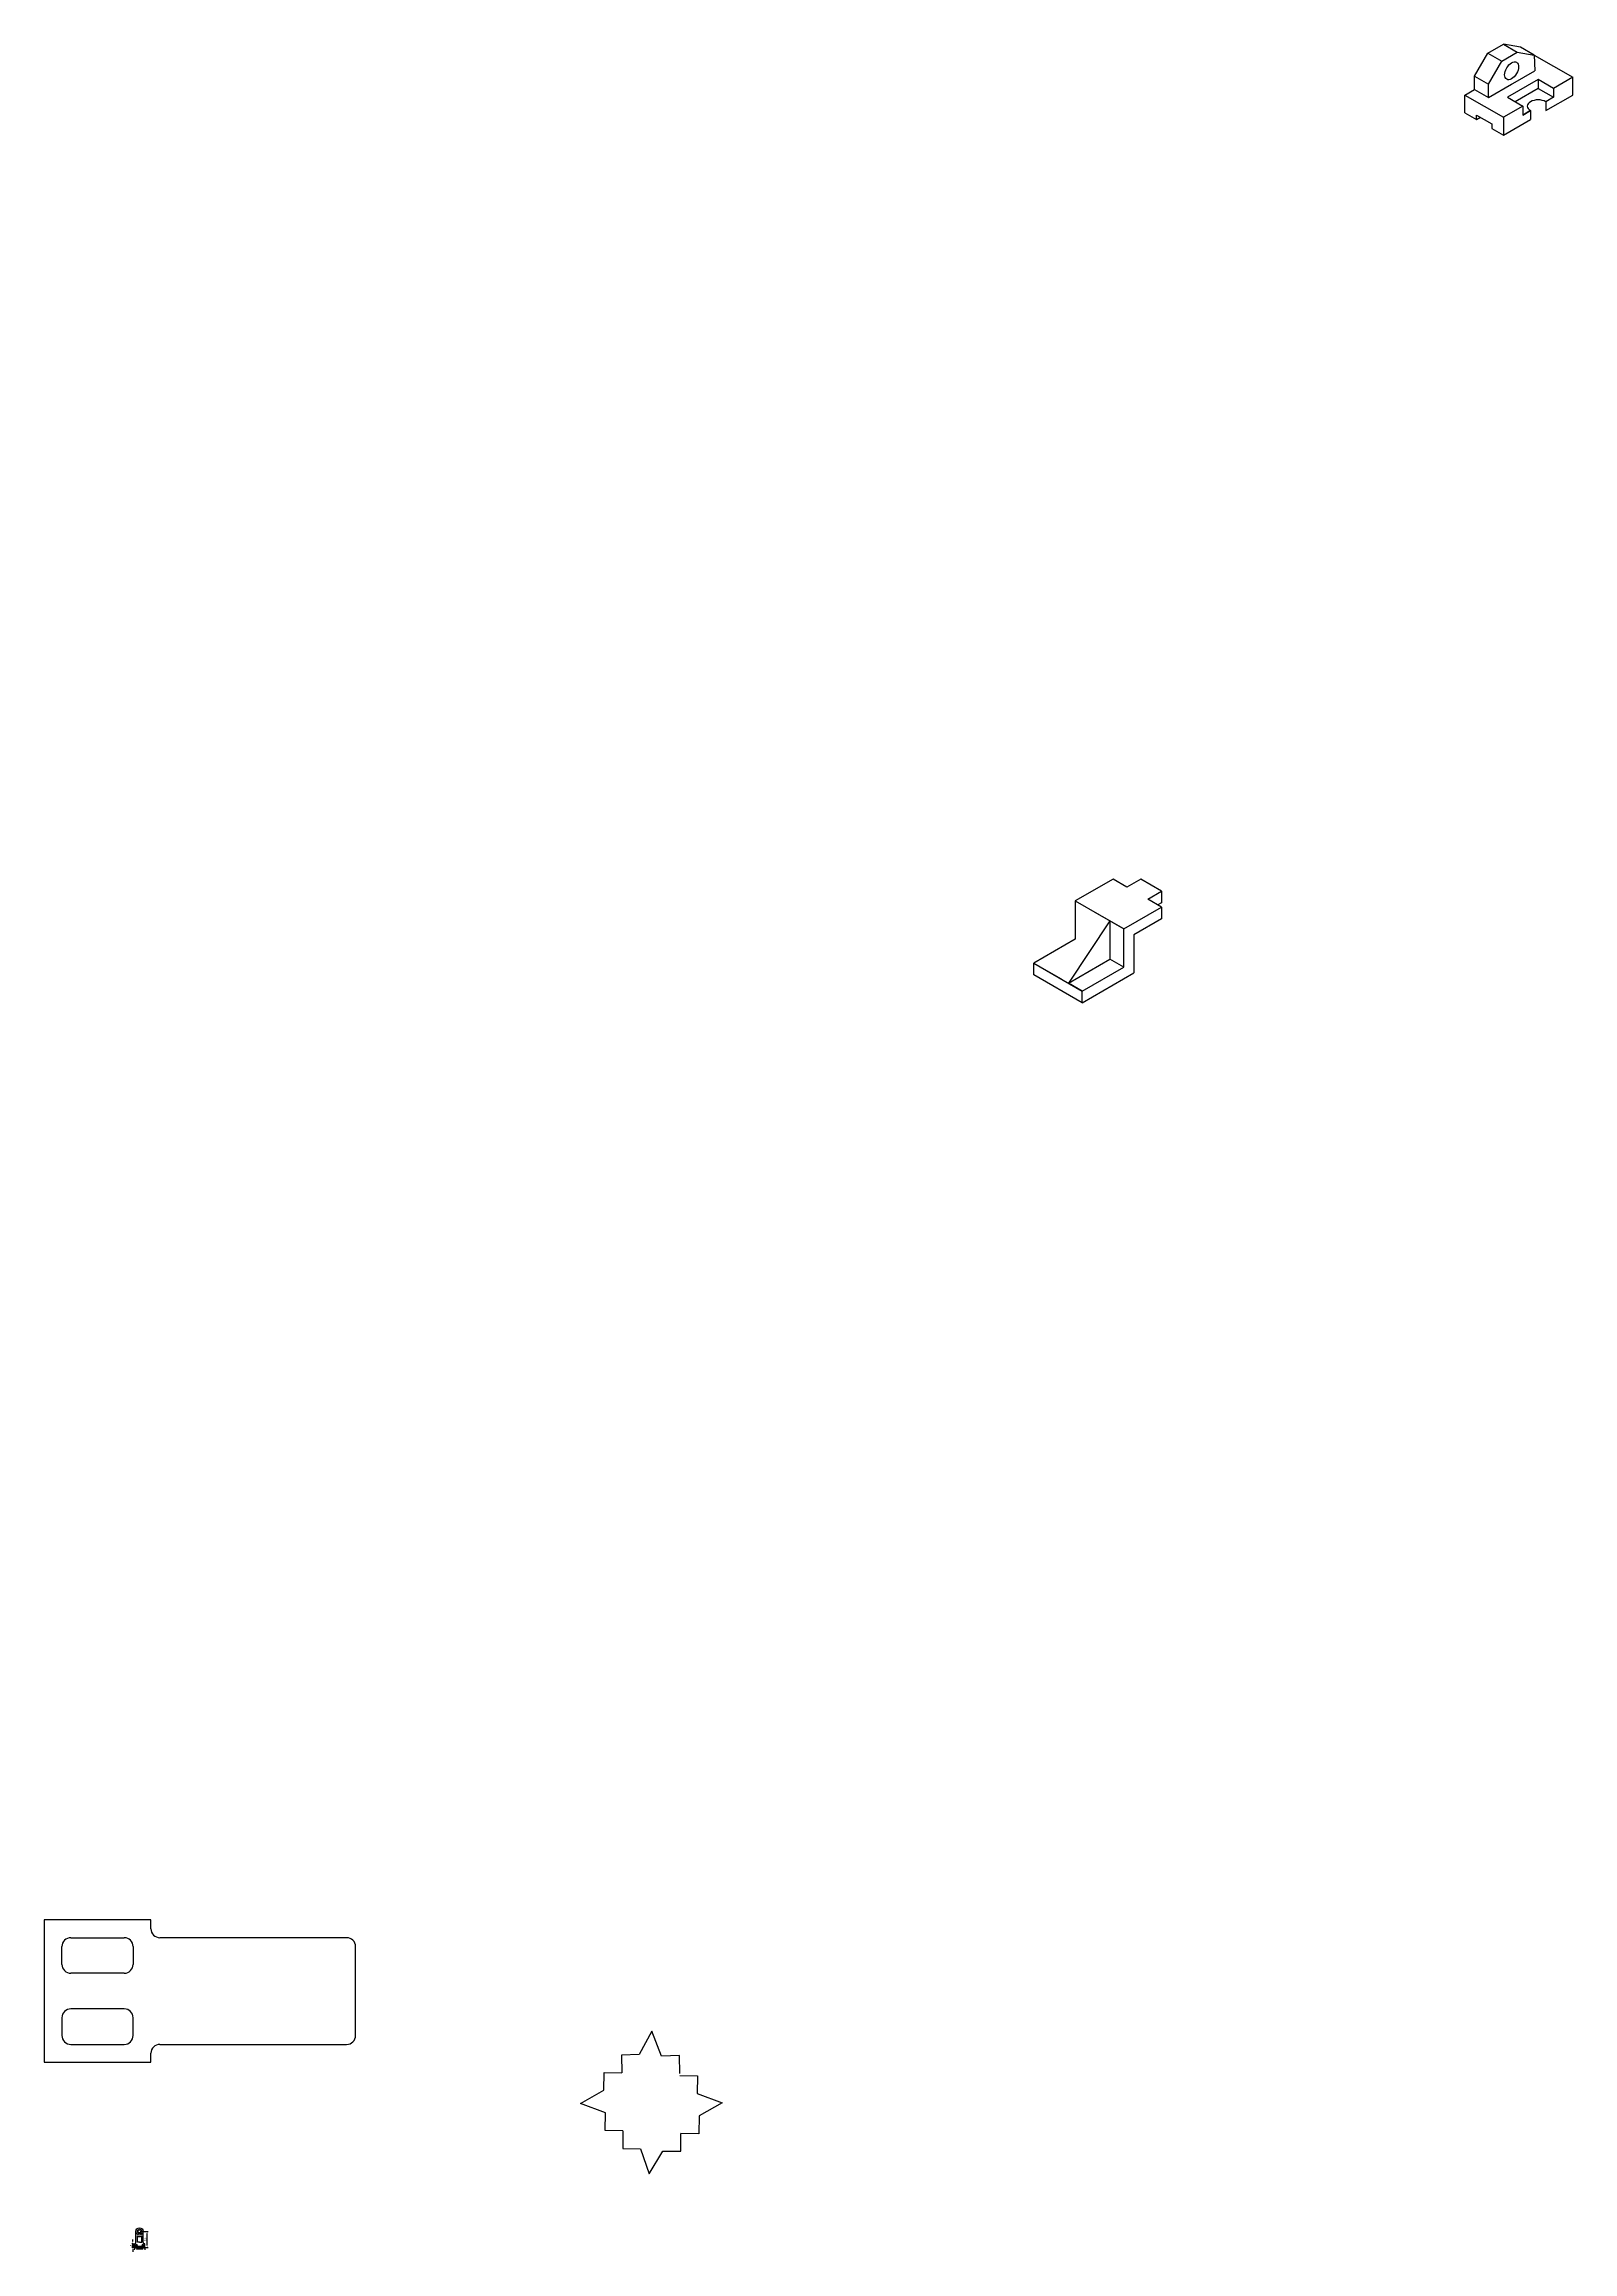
# Model space of a CAD drawing. Header units: millimetres. Extents: x 2298 to 4016, y 1844 to 4327.
import ezdxf

# ---------------------------------------------------------------- set-up
doc = ezdxf.new("R2010")
doc.units = ezdxf.units.MM
doc.styles.get("Standard").update_dxf_attribs({"font": 'arial.ttf'})
doc.dimstyles.new('ISO-25', dxfattribs={"dimtxt": 2.5, "dimasz": 2.5, "dimexe": 1.25, "dimexo": 0.625, "dimtad": 1, "dimtxsty": 'Standard', "dimcen": 2.5, "dimadec": 0, "dimazin": 0, "dimtfac": 1, "dimtmove": 0, "dimatfit": 3, "dimfxl": 1, "dimarcsym": 0})

# ---------------------------------------------------------------- blocks, each defined once
blk = doc.blocks.new('*D2')
at = {"color": 0, "lineweight": -2, "transparency": 16777216}
for p, q in [((2405.9, 1867.3), (2415, 1867.3)), ((2413.7, 1851.8), (2413.7, 1864.8)), ((2411.9, 1849.3), (2415, 1849.3))]:
    blk.add_line(p, q, dxfattribs=at)
at = {"color": 0, "transparency": 16777216}
for points in [[(2413.3, 1864.8), (2414.2, 1864.8), (2413.7, 1867.3)], [(2413.3, 1851.8), (2414.2, 1851.8), (2413.7, 1849.3)]]:
    blk.add_solid(points, dxfattribs=at)
at = {"layer": 'Defpoints', "color": 0, "transparency": 16777216}
for p in [(2405.3, 1867.3), (2413.7, 1867.3), (2411.3, 1849.3)]:
    blk.add_point(p, dxfattribs=at)
at = {"color": 0, "transparency": 16777216, "insert": (2411.8, 1858.3), "char_height": 2.5, "attachment_point": 5, "rotation": 90}
blk.add_mtext('18', dxfattribs=at)
blk = doc.blocks.new('*D3')
at = {"color": 0, "lineweight": -2, "transparency": 16777216}
for p, q in [((2399.3, 1848.7), (2399.3, 1846.4)), ((2401.8, 1847.6), (2408.8, 1847.6)), ((2411.3, 1848.7), (2411.3, 1846.4))]:
    blk.add_line(p, q, dxfattribs=at)
at = {"color": 0, "transparency": 16777216}
for points in [[(2401.8, 1848), (2401.8, 1847.2), (2399.3, 1847.6)], [(2408.8, 1848), (2408.8, 1847.2), (2411.3, 1847.6)]]:
    blk.add_solid(points, dxfattribs=at)
at = {"layer": 'Defpoints', "color": 0, "transparency": 16777216}
for p in [(2399.3, 1849.3), (2411.3, 1849.3), (2411.3, 1847.6)]:
    blk.add_point(p, dxfattribs=at)
at = {"color": 0, "transparency": 16777216, "insert": (2405.3, 1849.5), "char_height": 2.5, "attachment_point": 5}
blk.add_mtext('12', dxfattribs=at)
blk = doc.blocks.new('*D4')
at = {"color": 0, "lineweight": -2, "transparency": 16777216}
for p, q in [((2398.6, 1853.3), (2396.4, 1853.3)), ((2398.6, 1849.3), (2396.4, 1849.3)), ((2397.7, 1855.8), (2397.7, 1858.3)), ((2397.7, 1849.3), (2397.7, 1853.3)), ((2397.7, 1846.8), (2397.7, 1844.3))]:
    blk.add_line(p, q, dxfattribs=at)
at = {"color": 0, "transparency": 16777216}
for points in [[(2397.3, 1855.8), (2398.1, 1855.8), (2397.7, 1853.3)], [(2397.3, 1846.8), (2398.1, 1846.8), (2397.7, 1849.3)]]:
    blk.add_solid(points, dxfattribs=at)
at = {"layer": 'Defpoints', "color": 0, "transparency": 16777216}
for p in [(2397.7, 1853.3), (2399.3, 1853.3), (2399.3, 1849.3)]:
    blk.add_point(p, dxfattribs=at)
at = {"color": 0, "transparency": 16777216, "insert": (2395.8, 1851.3), "char_height": 2.5, "attachment_point": 5, "rotation": 90}
blk.add_mtext('4', dxfattribs=at)

msp = doc.modelspace()

# ---------------------------------------------------------------- linework, layer by layer
for p, q in [((3920.921, 4316.517), (3938.241, 4326.517)), ((3938.241, 4326.517), (3953.83, 4317.517)), ((3957.449, 4323.286), (3938.241, 4326.517)), ((3973.038, 4314.286), (3957.449, 4323.286)), ((3905.921, 4290.536), (3920.921, 4316.517)), ((3920.921, 4316.517), (3936.509, 4307.517)), ((3921.509, 4281.536), (3936.509, 4307.517)), ((3921.509, 4266.536), (3973.471, 4296.536)), ((3936.509, 4307.517), (3953.83, 4317.517)), ((3953.83, 4317.517), (3973.038, 4314.286)), ((3973.038, 4314.286), (4016.339, 4289.286)), ((3973.038, 4314.286), (3973.471, 4296.536)), ((3895.095, 4269.286), (3905.921, 4275.536)), ((3895.095, 4269.286), (3905.921, 4275.536)), ((3905.921, 4275.536), (3905.921, 4290.536)), ((3905.921, 4290.536), (3921.509, 4281.536)), ((3905.921, 4275.536), (3921.509, 4266.536)), ((3921.509, 4266.536), (3921.509, 4281.536)), ((3921.509, 4266.536), (3947.49, 4281.536)), ((3977.368, 4286.786), (3942.727, 4266.786)), ((3977.368, 4276.786), (3951.387, 4261.786)), ((3994.688, 4276.786), (3977.368, 4286.786)), ((3977.368, 4286.786), (3977.368, 4276.786)), ((3977.368, 4276.786), (3994.688, 4266.786)), ((4016.339, 4289.286), (3994.688, 4276.786)), ((3994.688, 4276.786), (3994.688, 4266.786)), ((4016.339, 4269.286), (4016.339, 4289.286)), ((3895.095, 4249.286), (3895.095, 4269.286)), ((3895.095, 4269.286), (3938.397, 4244.286)), ((3895.095, 4249.286), (3908.086, 4241.786)), ((3895.095, 4249.286), (3908.086, 4241.786)), ((3908.086, 4241.786), (3908.086, 4246.786)), ((3908.086, 4246.786), (3925.406, 4236.786)), ((3960.047, 4256.786), (3938.397, 4244.286)), ((3942.727, 4266.786), (3960.047, 4256.786)), ((3960.047, 4256.786), (3960.047, 4246.786)), ((3960.047, 4246.786), (3968.707, 4251.786)), ((3968.707, 4251.786), (3960.047, 4246.786)), ((3968.707, 4251.786), (3968.707, 4241.786)), ((3986.028, 4251.786), (4016.339, 4269.286)), ((3994.688, 4266.786), (3986.028, 4261.786)), ((3986.028, 4261.786), (3986.028, 4251.786)), ((3908.086, 4241.786), (3912.416, 4244.286)), ((3925.406, 4236.786), (3925.406, 4231.786)), ((3925.406, 4231.786), (3938.397, 4224.286)), ((3938.397, 4244.286), (3938.397, 4224.286)), ((3938.397, 4224.286), (3968.707, 4241.786)), ((3499.543, 3387.75), (3457.108, 3363.25)), ((3515.132, 3378.75), (3499.543, 3387.75)), ((3530.72, 3387.75), (3515.132, 3378.75)), ((3554.103, 3374.25), (3530.72, 3387.75)), ((3457.108, 3363.25), (3457.108, 3320.25)), ((3457.108, 3363.25), (3511.668, 3331.75)), ((3511.668, 3331.75), (3554.103, 3356.25)), ((3538.515, 3365.25), (3554.103, 3374.25)), ((3554.103, 3356.25), (3538.515, 3365.25)), ((3554.103, 3361.25), (3549.773, 3358.75)), ((3554.103, 3374.25), (3554.103, 3361.25)), ((3554.103, 3356.25), (3554.103, 3343.25)), ((3496.079, 3340.75), (3449.314, 3270.75)), ((3496.079, 3340.75), (3478.759, 3350.75)), ((3511.668, 3331.75), (3496.079, 3340.75)), ((3496.079, 3340.75), (3496.079, 3297.75)), ((3511.668, 3288.75), (3511.668, 3331.75)), ((3554.103, 3343.25), (3522.926, 3325.25)), ((3457.108, 3320.25), (3410.343, 3293.25)), ((3522.926, 3325.25), (3522.926, 3282.25)), ((3410.343, 3280.25), (3410.343, 3293.25)), ((3410.343, 3293.25), (3464.902, 3261.75)), ((3464.902, 3248.75), (3410.343, 3280.25)), ((3441.52, 3275.25), (3425.931, 3284.25)), ((3449.314, 3270.75), (3496.079, 3297.75)), ((3464.902, 3261.75), (3511.668, 3288.75)), ((3464.902, 3248.75), (3522.926, 3282.25)), ((3511.668, 3288.75), (3496.079, 3297.75)), ((3464.902, 3261.75), (3449.314, 3270.75)), ((3464.902, 3248.75), (3464.902, 3261.75)), ((2418.037, 2217.557), (2298.037, 2217.557)), ((2298.037, 2217.557), (2298.037, 2057.557)), ((2418.037, 2207.557), (2418.037, 2217.557)), ((2318.037, 2167.557), (2318.037, 2187.557)), ((2328.037, 2197.557), (2388.037, 2197.557)), ((2398.037, 2187.557), (2398.037, 2167.557)), ((2638.037, 2197.557), (2428.037, 2197.557)), ((2648.037, 2087.557), (2648.037, 2187.557)), ((2388.037, 2157.557), (2328.037, 2157.557)), ((2388.037, 2117.557), (2328.037, 2117.557)), ((2318.037, 2107.557), (2318.037, 2087.557)), ((2398.037, 2087.557), (2398.037, 2107.557)), ((2981.243, 2092.44), (2966.822, 2066.133)), ((2992.039, 2064.449), (2981.243, 2092.44)), ((2328.037, 2077.557), (2388.037, 2077.557)), ((2418.037, 2057.557), (2418.037, 2067.557)), ((2428.037, 2077.557), (2638.037, 2077.557)), ((2966.822, 2066.133), (2946.829, 2065.612)), ((2946.829, 2065.612), (2947.349, 2045.619)), ((3012.032, 2064.97), (2992.039, 2064.449)), ((3012.553, 2044.977), (3012.032, 2064.97)), ((2298.037, 2057.557), (2418.037, 2057.557)), ((2927.04, 2025.934), (2927.352, 2045.931)), ((2927.352, 2045.931), (2947.349, 2045.619)), ((3012.46, 2042.651), (3032.458, 2042.347)), ((3032.458, 2042.347), (3032.154, 2022.35)), ((2900.885, 2011.239), (2927.04, 2025.934)), ((2928.986, 2000.736), (2900.885, 2011.239)), ((3032.154, 2022.35), (3060.26, 2011.859)), ((3060.26, 2011.859), (3034.112, 1997.153)), ((2928.674, 1980.739), (2928.986, 2000.736)), ((3034.112, 1997.153), (3033.808, 1977.155)), ((2948.672, 1980.426), (2928.674, 1980.739)), ((2948.672, 1980.426), (2948.479, 1960.427)), ((3013.618, 1957.459), (3013.811, 1977.458)), ((3033.808, 1977.155), (3013.811, 1977.458)), ((2948.479, 1960.427), (2968.478, 1960.234)), ((2968.478, 1960.234), (2978.268, 1931.877)), ((2978.268, 1931.877), (2993.619, 1957.652)), ((2993.619, 1957.652), (3013.618, 1957.459)), ((2401.261, 1854.913), (2401.261, 1866.413)), ((2402.861, 1855.113), (2402.861, 1862.143)), ((2407.661, 1855.113), (2407.661, 1862.143)), ((2409.261, 1854.913), (2409.261, 1866.413)), ((2399.261, 1849.313), (2399.261, 1853.313)), ((2399.261, 1853.313), (2399.661, 1853.313)), ((2399.261, 1849.313), (2399.261, 1850.313)), ((2411.261, 1850.313), (2399.261, 1850.313)), ((2399.261, 1850.313), (2405.261, 1850.313)), ((2399.261, 1850.313), (2401.261, 1850.313)), ((2399.261, 1849.313), (2411.261, 1849.313)), ((2401.261, 1850.313), (2401.261, 1851.813)), ((2405.261, 1855.113), (2402.861, 1855.113)), ((2405.261, 1855.113), (2407.661, 1855.113)), ((2409.261, 1850.313), (2409.261, 1851.813)), ((2411.261, 1850.313), (2409.261, 1850.313)), ((2411.261, 1853.313), (2410.861, 1853.313)), ((2411.261, 1849.313), (2411.261, 1853.313)), ((2411.261, 1849.313), (2411.261, 1850.313))]:
    msp.add_line(p, q)
for centre, radius in [((2405.261, 1867.313), 4.1), ((2405.261, 1867.313), 2.4), ((2405.261, 1867.313), 1.8), ((2401.261, 1851.813), 1.2), ((2401.261, 1851.813), 0.76), ((2409.261, 1851.813), 1.2), ((2409.261, 1851.813), 0.76)]:
    msp.add_circle(centre, radius)
for centre, radius, start, end in [((2328.037, 2187.557), 10, 90, 180), ((2388.037, 2187.557), 10, 0, 90), ((2428.037, 2207.557), 10, 180, 270), ((2638.037, 2187.557), 10, 0, 90), ((2328.037, 2167.557), 10, 180, 270), ((2388.037, 2167.557), 10, 270, 0), ((2328.037, 2107.557), 10, 90, 180), ((2388.037, 2107.557), 10, 0, 90), ((2328.037, 2087.557), 10, 180, 270), ((2388.037, 2087.557), 10, 270, 0), ((2638.037, 2087.557), 10, 270, 0), ((2428.037, 2067.557), 10, 90, 180), ((2405.261, 1867.313), 5.7, 245.098938, 294.901062), ((2399.661, 1854.913), 1.6, 270, 0), ((2410.861, 1854.913), 1.6, 180, 270)]:
    msp.add_arc(centre, radius, start, end)
msp.add_ellipse((3947.49, 4296.536), major_axis=(-5.511, -9.546), ratio=0.57735027)
msp.add_ellipse((3977.368, 4256.786), major_axis=(-12.247, 0), ratio=0.57735027, start_param=3.92699082, end_param=7.06858347)

# ---------------------------------------------------------------- dimensions: what is measured, and where the dimension line sits
for base, p1, p2, picture, middle in [((2413.75, 1867.313), (2411.261, 1849.313), (2405.261, 1867.313), '*D2', (2411.848, 1858.313)), ((2397.671, 1853.313), (2399.261, 1849.313), (2399.261, 1853.313), '*D4', (2395.796, 1851.313))]:
    dim = msp.add_linear_dim(base=base, p1=p1, p2=p2, angle=90, dimstyle='ISO-25')
    dim.commit()
    dim.dimension.update_dxf_attribs({"geometry": picture, "text_midpoint": middle})
dim = msp.add_linear_dim(base=(2411.261, 1847.601), p1=(2399.261, 1849.313), p2=(2411.261, 1849.313), dimstyle='ISO-25')
dim.commit()
dim.dimension.update_dxf_attribs({"geometry": '*D3', "text_midpoint": (2405.261, 1849.481)})

doc.saveas('drawing.dxf')
